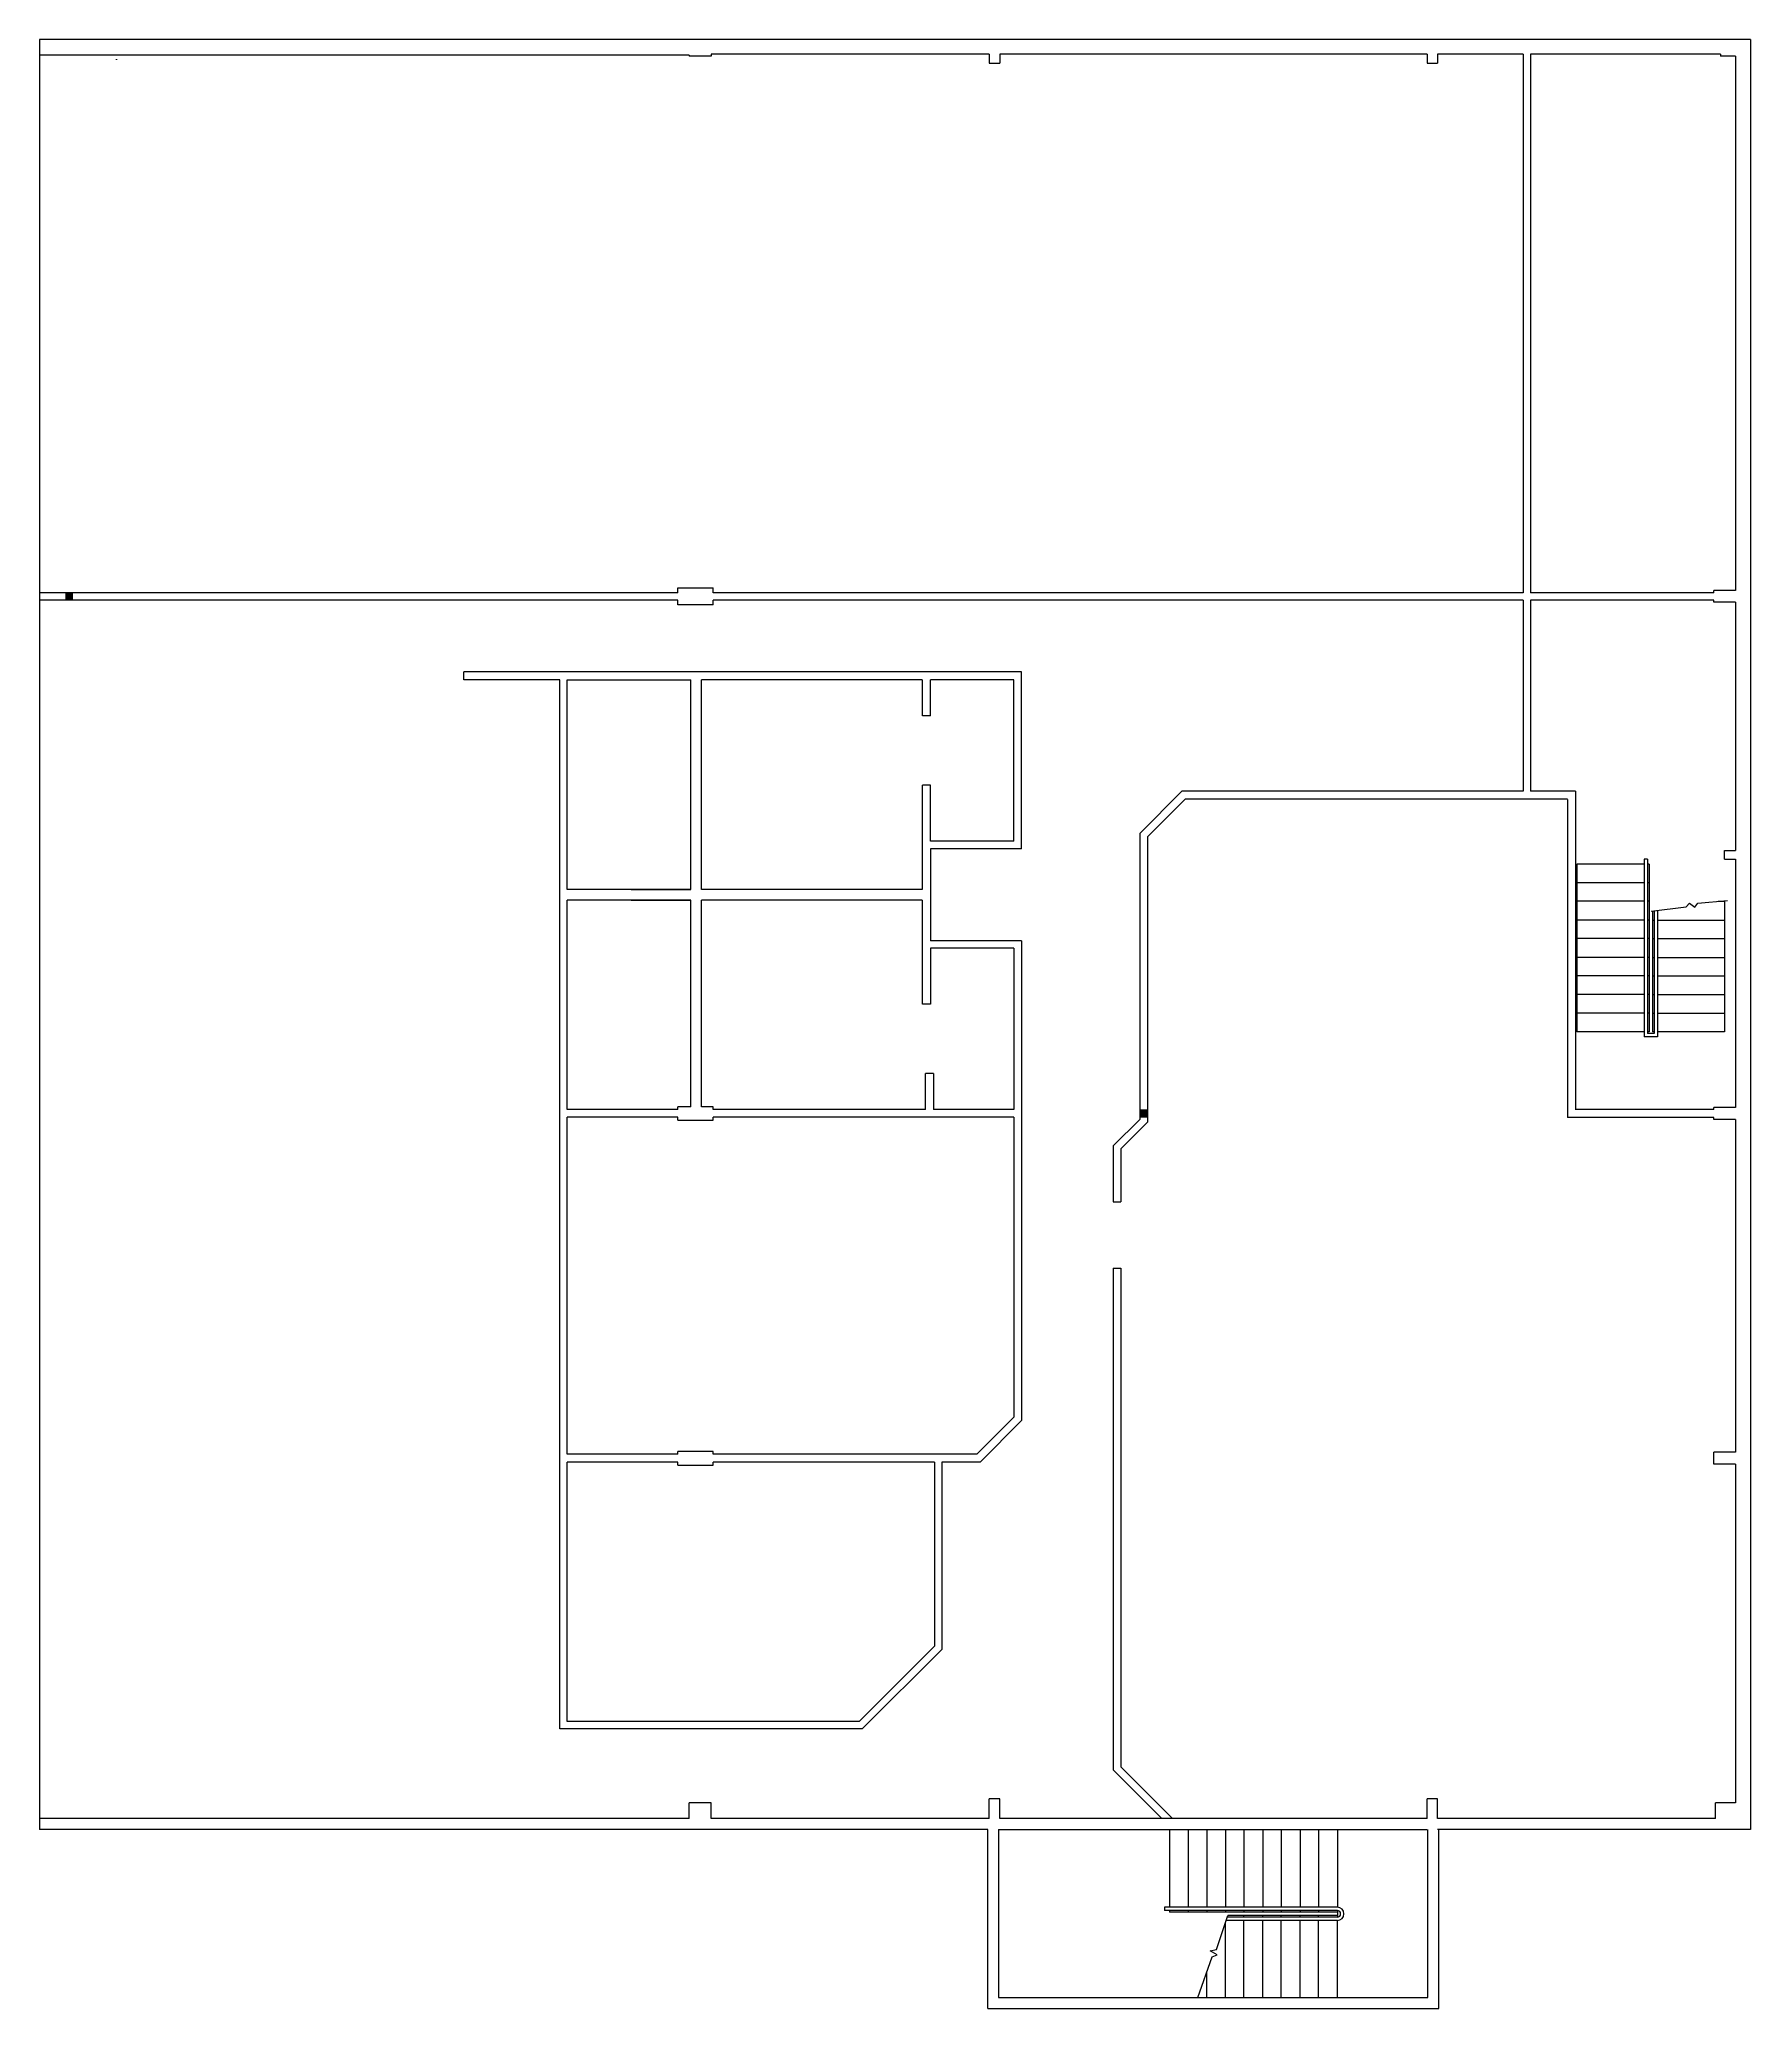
# Model space of a CAD drawing. Header units: inches. Extents: x -46 to 2339, y -1176 to 12.
# Drawn here: x -46 to 986, y -1176 to 12 of the extents above; entities that cross this region are included whole.
import ezdxf

# ---------------------------------------------------------------- set-up
doc = ezdxf.new("R2010")
doc.units = ezdxf.units.IN
doc.header["$MEASUREMENT"] = 0
for name, color, linetype in [('2_A_FP_ColClad', 131, 'CONTINUOUS'), ('2_A_FP_Stair', 132, 'CONTINUOUS'), ('2_A_FP_Wall', 131, 'CONTINUOUS'), ('Architectural_Floor_Plan_Stair', 132, 'CONTINUOUS'), ('Architectural_Floor_Plan_Wall', 131, 'CONTINUOUS'), ('Architectural_Wall_Plan_ColClad', 131, 'CONTINUOUS'), ('Structural_Plan_WCol', 30, 'CONTINUOUS')]:
    doc.layers.add(name, color=color, linetype=linetype)
doc.styles.add('ROMANS-115', font='romans.shx', dxfattribs={"width": 1.15})

# ---------------------------------------------------------------- blocks, each defined once
blk = doc.blocks.new('Structrual Base2')
at = {"layer": 'Architectural_Floor_Plan_Wall', "style": 'ROMANS-115'}
blk.add_text('Xref Structrual Base2', height=0.0625, dxfattribs=at).set_placement((0, 0))
blk = doc.blocks.new('wall base2')
at = {"layer": '2_A_FP_ColClad'}
for p, q in [((1712.2, 2.1), (1700, 2.1)), ((1712.2, 2.9), (1712.2, 2.1)), ((1879.9, 2.9), (1879.9, -2.1)), ((1886.2, 2.9), (1886.2, -2.1)), ((2143.9, 2.9), (2143.9, -2.1)), ((2150.2, 2.9), (2150.2, -2.1)), ((2320.8, 2.9), (2320.8, 2.1)), ((2330, 2.1), (2320.8, 2.1)), ((1879.9, -2.1), (1886.2, -2.1)), ((2143.9, -2.1), (2150.2, -2.1)), ((1700, -318.7), (1713.3, -318.7)), ((1713.3, -328.9), (1713.3, -318.7)), ((2330, -320.2), (2316.8, -320.2)), ((2316.8, -327.4), (2316.8, -320.2)), ((1713.3, -328.9), (1700, -328.9)), ((2330, -327.4), (2316.8, -327.4)), ((1713.3, -631.7), (1700, -631.7)), ((1700, -639.9), (1713.3, -639.9)), ((1713.3, -633.4), (1713.3, -631.7)), ((1713.3, -639.9), (1713.3, -638.2)), ((2330, -632.2), (2316.8, -632.2)), ((2316.8, -633.4), (2316.8, -632.2)), ((2316.8, -639.4), (2316.8, -638.2)), ((2330, -639.4), (2316.8, -639.4)), ((1713.3, -839.7), (1700, -839.7)), ((1713.3, -847.9), (1713.3, -839.7)), ((2330, -840.2), (2316.8, -840.2)), ((2316.8, -847.4), (2316.8, -840.2)), ((1700, -847.9), (1713.3, -847.9)), ((2330, -847.4), (2316.8, -847.4)), ((1700, -1051.7), (1712.2, -1051.7)), ((1712.2, -1061.1), (1712.2, -1051.7)), ((1879.8, -1049.2), (1879.8, -1061.3)), ((1886.3, -1049.2), (1879.8, -1049.2)), ((1886.3, -1049.2), (1886.3, -1061.1)), ((2143.9, -1049.2), (2150.2, -1049.2)), ((2143.9, -1061.1), (2143.9, -1049.2)), ((2150.2, -1061.1), (2150.2, -1049.2)), ((2330, -1051.7), (2317.9, -1051.7)), ((2317.9, -1061.1), (2317.9, -1051.7))]:
    blk.add_line(p, q, dxfattribs=at)
at = {"layer": '2_A_FP_Stair'}
for p, q in [((2233.4, -483.6), (2278.8, -483.6)), ((2233.4, -485.6), (2278.8, -485.6)), ((2274.8, -486.6), (2234.3, -486.6)), ((2234.3, -486.6), (2234.3, -587.8)), ((2276.8, -483.6), (2274.8, -483.6)), ((2274.8, -485.6), (2274.8, -590.8)), ((2276.8, -485.6), (2276.8, -588.8)), ((2277.8, -486.6), (2276.8, -486.6)), ((2277.8, -486.6), (2276.8, -486.6)), ((2277.8, -486.6), (2277.8, -587.8)), ((2279.8, -486.6), (2279.8, -587.8)), ((2279.8, -486.6), (2280.5, -486.6)), ((2282.8, -486.6), (2323.3, -486.6)), ((2323.3, -486.6), (2323.3, -587.8)), ((2274.8, -497.8), (2234.3, -497.8)), ((2277.8, -497.8), (2276.8, -497.8)), ((2277.8, -497.8), (2276.8, -497.8)), ((2279.8, -497.8), (2280.8, -497.8)), ((2280.8, -487.6), (2280.8, -588.8)), ((2282.8, -487.6), (2282.8, -590.8)), ((2282.8, -497.8), (2323.3, -497.8)), ((2274.8, -509.1), (2234.3, -509.1)), ((2277.8, -509.1), (2276.8, -509.1)), ((2277.8, -509.1), (2276.8, -509.1)), ((2279.8, -509.1), (2280.8, -509.1)), ((2282.8, -509.1), (2323.3, -509.1)), ((2274.8, -520.3), (2234.3, -520.3)), ((2277.8, -520.3), (2276.8, -520.3)), ((2277.8, -520.3), (2276.8, -520.3)), ((2279.8, -520.3), (2280.8, -520.3)), ((2282.8, -520.3), (2323.3, -520.3)), ((2274.8, -531.6), (2234.3, -531.6)), ((2277.8, -531.6), (2276.8, -531.6)), ((2277.8, -531.6), (2276.8, -531.6)), ((2279.8, -531.6), (2280.8, -531.6)), ((2282.8, -531.6), (2323.3, -531.6)), ((2274.8, -542.8), (2234.3, -542.8)), ((2277.8, -542.8), (2276.8, -542.8)), ((2277.8, -542.8), (2276.8, -542.8)), ((2279.8, -542.8), (2280.8, -542.8)), ((2282.8, -542.8), (2323.3, -542.8)), ((2274.8, -554.1), (2234.3, -554.1)), ((2277.8, -554.1), (2276.8, -554.1)), ((2277.8, -554.1), (2276.8, -554.1)), ((2279.8, -554.1), (2280.8, -554.1)), ((2282.8, -554.1), (2323.3, -554.1)), ((2274.8, -565.3), (2234.3, -565.3)), ((2277.8, -565.3), (2276.8, -565.3)), ((2277.8, -565.3), (2276.8, -565.3)), ((2279.8, -565.3), (2280.8, -565.3)), ((2282.8, -565.3), (2323.3, -565.3)), ((2274.8, -576.6), (2234.3, -576.6)), ((2277.8, -576.6), (2276.8, -576.6)), ((2277.8, -576.6), (2276.8, -576.6)), ((2279.8, -576.6), (2280.8, -576.6)), ((2282.8, -576.6), (2323.3, -576.6)), ((2274.8, -587.8), (2234.3, -587.8)), ((2282.8, -590.8), (2274.8, -590.8)), ((2277.8, -587.8), (2276.8, -587.8)), ((2277.8, -587.8), (2276.8, -587.8)), ((2280.8, -588.8), (2276.8, -588.8)), ((2280.8, -587.8), (2279.8, -587.8)), ((2323.3, -587.8), (2282.8, -587.8)), ((1985.5, -1067.8), (1985.5, -1112.6)), ((1987.5, -1067.8), (1987.5, -1112.6)), ((1988.5, -1067.8), (1988.5, -1114.3)), ((1999.8, -1067.8), (1999.8, -1114.6)), ((2011, -1067.8), (2011, -1114.6)), ((2022.3, -1067.8), (2022.3, -1114.6)), ((2033.5, -1067.8), (2033.5, -1114.6)), ((2044.8, -1067.8), (2044.8, -1114.6)), ((2056, -1067.8), (2056, -1114.6)), ((2067.3, -1067.8), (2067.3, -1114.6)), ((2078.5, -1067.8), (2078.5, -1114.6)), ((2089.8, -1067.8), (2089.8, -1114.6)), ((1988.5, -1116.4), (1988.5, -1117.6)), ((2089.8, -1114.6), (1989.5, -1114.6)), ((2089.8, -1116.6), (1989.5, -1116.6)), ((1999.8, -1116.6), (1999.8, -1117.6)), ((2011, -1116.6), (2011, -1117.6)), ((2022.3, -1116.6), (2022.3, -1117.6)), ((2033.5, -1116.6), (2033.5, -1117.6)), ((2044.8, -1116.6), (2044.8, -1117.6)), ((2056, -1116.6), (2056, -1117.6)), ((2067.3, -1116.6), (2067.3, -1117.6)), ((2078.5, -1116.6), (2078.5, -1117.6)), ((2089.8, -1116.6), (2089.8, -1120.6)), ((2089.8, -1120.6), (1985.5, -1120.6)), ((1985.5, -1122.6), (1985.5, -1120.6)), ((2089.8, -1122.6), (1985.5, -1122.6)), ((2089.8, -1117.6), (1988.5, -1117.6)), ((2089.8, -1119.6), (1988.5, -1119.6)), ((1988.5, -1120.6), (1988.5, -1119.6)), ((1988.5, -1169.1), (1988.5, -1122.6)), ((1999.8, -1120.6), (1999.8, -1119.6)), ((1999.8, -1169.1), (1999.8, -1122.6)), ((2011, -1120.6), (2011, -1119.6)), ((2011, -1169.1), (2011, -1122.6)), ((2022.3, -1120.6), (2022.3, -1119.6)), ((2022.3, -1169.1), (2022.3, -1122.6)), ((2033.5, -1120.6), (2033.5, -1119.6)), ((2033.5, -1169.1), (2033.5, -1122.6)), ((2044.8, -1120.6), (2044.8, -1119.6)), ((2044.8, -1169.1), (2044.8, -1122.6)), ((2056, -1120.6), (2056, -1119.6)), ((2056, -1169.1), (2056, -1122.6)), ((2067.3, -1120.6), (2067.3, -1119.6)), ((2067.3, -1169.1), (2067.3, -1122.6)), ((2078.5, -1120.6), (2078.5, -1119.6)), ((2078.5, -1169.1), (2078.5, -1122.6)), ((2089.8, -1169.1), (2089.8, -1122.6)), ((1988.5, -1169.1), (2089.8, -1169.1))]:
    blk.add_line(p, q, dxfattribs=at)
for centre, radius, start, end in [((2278.8, -487.6), 4, 0, 90), ((2278.8, -487.6), 2, 360, 90), ((1989.5, -1112.6), 4, 180, 270), ((1989.5, -1112.6), 2, 180, 270), ((2089.8, -1118.6), 4, 270, 90), ((2089.8, -1118.6), 2, 270, 90)]:
    blk.add_arc(centre, radius, start, end, dxfattribs=at)
at = {"layer": '2_A_FP_Wall'}
for p, q in [((1691, -1067.8), (1691, 12.2)), ((1691, 12.2), (2339, 12.2)), ((2339, 12.2), (2339, -1067.8)), ((1700, -318.7), (1700, 2.1)), ((1879.9, 2.9), (1712.2, 2.9)), ((2143.9, 2.9), (1886.2, 2.9)), ((2320.8, 2.9), (2150.2, 2.9)), ((2330, 2.1), (2330, -320.2)), ((1700, -387.4), (1700, -328.9)), ((2330, -327.4), (2330, -441.4)), ((1895.4, -387.4), (1700, -387.4)), ((1895.4, -424.8), (1895.4, -387.4)), ((1700, -509.6), (1700, -392.2)), ((1700, -392.2), (1826.4, -392.2)), ((1826.7, -480.6), (1826.7, -392.4)), ((1890.7, -392.2), (1831.4, -392.2)), ((1831.4, -480.6), (1831.4, -392.2)), ((1890.7, -429.6), (1890.7, -392.2)), ((2228.7, -424.8), (2228.7, -400.1)), ((2228.7, -400.1), (2330, -400.1)), ((2330, -404.8), (2233.4, -404.8)), ((2233.4, -404.8), (2233.4, -424.8)), ((2051, -424.8), (1895.4, -424.8)), ((2051, -429.6), (2051, -424.8)), ((2228.7, -424.8), (2099, -424.8)), ((2099, -429.6), (2099, -424.8)), ((2233.4, -424.8), (2330, -424.8)), ((2051, -429.6), (1890.7, -429.6)), ((2228.7, -429.6), (2099, -429.6)), ((2228.7, -434), (2228.7, -429.6)), ((2233.4, -434), (2228.7, -434)), ((2330, -429.6), (2233.4, -429.6)), ((2233.4, -429.6), (2233.4, -434)), ((1774.7, -509.6), (1774.7, -446.8)), ((1779.4, -446.8), (1774.7, -446.8)), ((1779.4, -480.6), (1779.4, -446.8)), ((2330, -441.4), (2330, -632.2)), ((2228.7, -475.6), (2228.7, -470)), ((2228.7, -470), (2233.4, -470)), ((2233.4, -470), (2233.4, -633.4)), ((1826.7, -480.6), (1779.4, -480.6)), ((1893, -485.1), (1779.4, -485.1)), ((1779.4, -485.1), (1779.4, -540.6)), ((1893, -480.6), (1831.4, -480.6)), ((1893, -485.1), (1893, -480.6)), ((1988.7, -475.6), (1988.7, -633.4)), ((2228.7, -475.6), (1988.7, -475.6)), ((1993.4, -480.3), (1993.4, -633.4)), ((2228.7, -480.3), (1993.4, -480.3)), ((2228.7, -480.3), (2228.7, -633.4)), ((1774.7, -509.6), (1700, -509.6)), ((1774.7, -516.1), (1700, -516.1)), ((1700, -631.7), (1700, -516.1)), ((1774.7, -578.8), (1774.7, -516.1)), ((1917, -540.6), (1779.4, -540.6)), ((1779.4, -545.1), (1779.4, -578.8)), ((1826.7, -545.1), (1779.4, -545.1)), ((1826.7, -545.1), (1826.7, -633.3)), ((1831.4, -545.1), (1831.4, -633.4)), ((1886.7, -545.1), (1831.4, -545.1)), ((1886.7, -545.1), (1886.7, -633.4)), ((1917, -545.1), (1891.4, -545.1)), ((1891.4, -545.1), (1891.4, -633.4)), ((1917, -545.1), (1891.4, -545.1)), ((1917, -540.6), (1917, -545.1)), ((1779.4, -578.8), (1774.7, -578.8)), ((1700, -839.7), (1700, -639.9)), ((1943, -633.4), (1713.3, -633.4)), ((1943, -638.2), (1713.3, -638.2)), ((1943, -633.4), (1943, -638.2)), ((1985, -633.4), (1985, -638.2)), ((1988.7, -633.4), (1985, -633.4)), ((2316.8, -638.2), (1985, -638.2)), ((2228.7, -633.4), (1993.4, -633.4)), ((2316.8, -633.4), (2233.4, -633.4)), ((2330, -639.4), (2330, -840.2)), ((1700, -1051.7), (1700, -847.9)), ((2330, -847.4), (2330, -1051.7)), ((1691, -1067.8), (1879, -1067.8)), ((1712.2, -1061.1), (1879.8, -1061.1)), ((1879, -1175.8), (1879, -1067.8)), ((2144.5, -1067.8), (1885.5, -1067.8)), ((1885.5, -1169.3), (1885.5, -1067.8)), ((2143.9, -1061.1), (1886.3, -1061.1)), ((2144.5, -1169.3), (2144.5, -1067.8)), ((2317.9, -1061.1), (2150.2, -1061.1)), ((2339, -1067.8), (2151, -1067.8)), ((2151, -1175.8), (2151, -1067.8)), ((1879, -1175.8), (2151, -1175.8)), ((1885.5, -1169.3), (2144.5, -1169.3))]:
    blk.add_line(p, q, dxfattribs=at)
blk.add_arc((1826.4, -392.4), 0.25, 0, 90, dxfattribs=at)
blk.add_blockref('Structrual Base2', (0, 0), dxfattribs=at)

msp = doc.modelspace()

# ---------------------------------------------------------------- hatches: boundary and pattern name
at = {"layer": 'Structural_Plan_WCol'}
for points in [[(-26.1, -325.8), (-26.1, -321.8), (-30.1, -321.8), (-30.1, -325.8)], [(621.9, -637.8), (621.9, -633.8), (617.9, -633.8), (617.9, -637.8)]]:
    msp.add_hatch(color=256, dxfattribs=at).paths.add_polyline_path(points)

# ---------------------------------------------------------------- linework, layer by layer
at = {"layer": 'Architectural_Floor_Plan_Stair'}
for p, q in [((921.7, -485.3), (881.2, -485.3)), ((881.2, -485.3), (881.2, -586.6)), ((921.7, -482.3), (921.7, -589.6)), ((923.7, -482.3), (921.7, -482.3)), ((923.7, -482.3), (923.7, -587.6)), ((924.7, -485.3), (923.7, -485.3)), ((924.7, -485.3), (923.7, -485.3)), ((924.7, -485.3), (924.7, -586.6)), ((921.7, -496.6), (881.2, -496.6)), ((924.7, -496.6), (923.7, -496.6)), ((924.7, -496.6), (923.7, -496.6)), ((921.7, -507.8), (881.2, -507.8)), ((924.7, -507.8), (923.7, -507.8)), ((924.7, -507.8), (923.7, -507.8)), ((947, -511.2), (949.1, -509)), ((949.1, -509), (952.2, -511.4)), ((952.2, -511.4), (954.1, -509)), ((954.1, -509), (971.9, -507.3)), ((966.3, -507.8), (970.2, -507.8)), ((970.2, -507.4), (970.2, -586.6)), ((921.7, -519.1), (881.2, -519.1)), ((924.7, -519.1), (923.7, -519.1)), ((924.7, -519.1), (923.7, -519.1)), ((926, -513.8), (947, -511.2)), ((926.7, -513.7), (926.7, -586.6)), ((926.7, -519.1), (927.7, -519.1)), ((927.7, -513.5), (927.7, -587.6)), ((929.7, -513.3), (929.7, -589.6)), ((929.7, -519.1), (970.2, -519.1)), ((921.7, -530.3), (881.2, -530.3)), ((924.7, -530.3), (923.7, -530.3)), ((924.7, -530.3), (923.7, -530.3)), ((926.7, -530.3), (927.7, -530.3)), ((929.7, -530.3), (970.2, -530.3)), ((921.7, -541.6), (881.2, -541.6)), ((924.7, -541.6), (923.7, -541.6)), ((924.7, -541.6), (923.7, -541.6)), ((926.7, -541.6), (927.7, -541.6)), ((929.7, -541.6), (970.2, -541.6)), ((921.7, -552.8), (881.2, -552.8)), ((924.7, -552.8), (923.7, -552.8)), ((924.7, -552.8), (923.7, -552.8)), ((926.7, -552.8), (927.7, -552.8)), ((929.7, -552.8), (970.2, -552.8)), ((921.7, -564.1), (881.2, -564.1)), ((924.7, -564.1), (923.7, -564.1)), ((924.7, -564.1), (923.7, -564.1)), ((926.7, -564.1), (927.7, -564.1)), ((929.7, -564.1), (970.2, -564.1)), ((921.7, -575.3), (881.2, -575.3)), ((924.7, -575.3), (923.7, -575.3)), ((924.7, -575.3), (923.7, -575.3)), ((926.7, -575.3), (927.7, -575.3)), ((929.7, -575.3), (970.2, -575.3)), ((921.7, -586.6), (881.2, -586.6)), ((929.7, -589.6), (921.7, -589.6)), ((924.7, -586.6), (923.7, -586.6)), ((924.7, -586.6), (923.7, -586.6)), ((927.7, -587.6), (923.7, -587.6)), ((927.7, -586.6), (926.7, -586.6)), ((970.2, -586.6), (929.7, -586.6)), ((635.4, -1067.8), (635.4, -1114.6)), ((646.7, -1067.8), (646.7, -1114.6)), ((657.9, -1067.8), (657.9, -1114.6)), ((669.2, -1067.8), (669.2, -1114.6)), ((680.4, -1067.8), (680.4, -1114.6)), ((691.7, -1067.8), (691.7, -1114.6)), ((702.9, -1067.8), (702.9, -1114.6)), ((714.2, -1067.8), (714.2, -1114.6)), ((725.4, -1067.8), (725.4, -1114.6)), ((736.7, -1067.8), (736.7, -1114.6)), ((736.7, -1114.6), (632.4, -1114.6)), ((632.4, -1114.6), (632.4, -1116.6)), ((736.7, -1116.6), (632.4, -1116.6)), ((635.4, -1116.6), (635.4, -1117.6)), ((646.7, -1116.6), (646.7, -1117.6)), ((657.9, -1116.6), (657.9, -1117.6)), ((669.2, -1116.6), (669.2, -1117.6)), ((680.4, -1116.6), (680.4, -1117.6)), ((691.7, -1116.6), (691.7, -1117.6)), ((702.9, -1116.6), (702.9, -1117.6)), ((714.2, -1116.6), (714.2, -1117.6)), ((725.4, -1116.6), (725.4, -1117.6)), ((736.7, -1116.6), (736.7, -1120.6)), ((736.7, -1117.6), (635.4, -1117.6)), ((663.8, -1140.2), (670.6, -1119.6)), ((669.2, -1169.1), (669.2, -1123.9)), ((736.7, -1122.6), (669.6, -1122.6)), ((736.7, -1120.6), (670.3, -1120.6)), ((736.7, -1119.6), (670.6, -1119.6)), ((680.4, -1120.6), (680.4, -1119.6)), ((680.4, -1169.1), (680.4, -1122.6)), ((691.7, -1120.6), (691.7, -1119.6)), ((691.7, -1169.1), (691.7, -1122.6)), ((702.9, -1120.6), (702.9, -1119.6)), ((702.9, -1169.1), (702.9, -1122.6)), ((714.2, -1120.6), (714.2, -1119.6)), ((714.2, -1169.1), (714.2, -1122.6)), ((725.4, -1120.6), (725.4, -1119.6)), ((725.4, -1169.1), (725.4, -1122.6)), ((736.7, -1169.1), (736.7, -1122.6)), ((660, -1141), (663.8, -1140.2)), ((652.6, -1169.1), (661.3, -1144.6)), ((664.3, -1143.3), (660, -1141)), ((661.3, -1144.6), (664.3, -1143.3)), ((657.9, -1169.1), (657.9, -1154.1)), ((652.6, -1169.1), (736.7, -1169.1))]:
    msp.add_line(p, q, dxfattribs=at)
for radius in [4, 2]:
    msp.add_arc((736.7, -1118.6), radius, 270, 90, dxfattribs=at)
at = {"layer": 'Architectural_Floor_Plan_Wall'}
for p, q in [((985.9, 12.2), (-46.1, 12.2)), ((-46.1, 12.2), (-46.1, -1067.8)), ((985.9, 12.2), (985.9, -1067.8)), ((345.8, 2.7), (-46.1, 2.7)), ((526.8, 3.2), (359.1, 3.2)), ((790.8, 3.2), (533.1, 3.2)), ((848.7, 3.2), (797.1, 3.2)), ((848.7, 3.2), (848.7, -321.6)), ((967.7, 3.2), (853.2, 3.2)), ((853.2, 3.2), (853.2, -321.6)), ((976.9, 2.1), (976.9, -320.2)), ((338.9, -321.6), (-46.1, -321.6)), ((338.9, -326.1), (-46.1, -326.1)), ((848.7, -321.6), (360.2, -321.6)), ((848.7, -326.1), (360.2, -326.1)), ((848.7, -326.1), (848.7, -441.4)), ((963.7, -321.6), (853.2, -321.6)), ((853.2, -326.1), (853.2, -441.4)), ((963.7, -326.1), (853.2, -326.1)), ((976.9, -327.4), (976.9, -477.2)), ((546.3, -369.4), (209.9, -369.4)), ((209.9, -374.2), (209.9, -369.4)), ((267.7, -374.2), (209.9, -374.2)), ((267.7, -1007.1), (267.7, -374.2)), ((272.2, -500.6), (272.2, -374.2)), ((272.2, -374.2), (346.7, -374.2)), ((346.7, -500.6), (346.7, -374.2)), ((486.3, -374.2), (353.2, -374.2)), ((353.2, -500.6), (353.2, -374.2)), ((486.6, -395.8), (486.6, -374.2)), ((541.6, -374.2), (491.3, -374.2)), ((491.3, -395.8), (491.3, -374.2)), ((541.6, -471.6), (541.6, -374.2)), ((546.3, -476.1), (546.3, -369.4)), ((491.3, -395.8), (486.6, -395.8)), ((486.6, -500.6), (486.6, -437.8)), ((491.3, -437.8), (486.6, -437.8)), ((491.3, -471.6), (491.3, -437.8)), ((617.6, -466.8), (642.9, -441.4)), ((622.3, -468.8), (644.9, -446.2)), ((848.7, -441.4), (642.9, -441.4)), ((875.6, -446.2), (644.9, -446.2)), ((880.3, -441.4), (853.2, -441.4)), ((875.6, -446.3), (875.6, -638.3)), ((880.3, -441.4), (880.3, -633.6)), ((541.6, -471.6), (491.3, -471.6)), ((617.6, -466.8), (617.6, -639.4)), ((622.3, -468.8), (622.3, -641)), ((546.3, -476.1), (491.3, -476.1)), ((491.3, -476.1), (491.3, -531.6)), ((970.2, -482.4), (970.2, -477.2)), ((970.2, -477.2), (976.9, -477.2)), ((970.2, -482.4), (976.9, -482.4)), ((976.9, -482.4), (976.9, -632.2)), ((346.7, -500.6), (272.2, -500.6)), ((272.2, -633.4), (272.2, -507.1)), ((346.7, -507.1), (272.2, -507.1)), ((310.9, -500.6), (346.7, -500.6)), ((310.9, -507.1), (346.7, -507.1)), ((346.7, -631.7), (346.7, -507.1)), ((486.3, -500.6), (353.2, -500.6)), ((486.3, -507.1), (353.2, -507.1)), ((353.2, -631.7), (353.2, -507.1)), ((486.6, -569.8), (486.6, -507.1)), ((546.3, -531.6), (491.3, -531.6)), ((546.3, -531.6), (546.3, -641.2)), ((491.3, -536.1), (491.3, -569.8)), ((541.6, -536.1), (491.3, -536.1)), ((541.6, -536.1), (541.6, -633.4)), ((491.3, -569.8), (486.6, -569.8)), ((488.3, -633.3), (488.3, -611.7)), ((493.1, -611.7), (488.3, -611.7)), ((493.1, -611.7), (493.1, -633.3)), ((338.9, -633.3), (272.2, -633.3)), ((272.2, -841.3), (272.2, -638.1)), ((338.9, -638.1), (272.2, -638.1)), ((338.9, -633.3), (274.6, -633.3)), ((488.3, -633.3), (360.2, -633.3)), ((541.6, -638.1), (360.2, -638.1)), ((541.6, -633.3), (493.1, -633.3)), ((541.6, -638.1), (541.6, -819)), ((546.3, -641.2), (546.3, -821)), ((601.6, -655.4), (617.6, -639.4)), ((606.2, -657.2), (622.3, -641)), ((963.7, -638.2), (875.6, -638.2)), ((963.7, -633.4), (880.3, -633.4)), ((976.9, -639.4), (976.9, -840.2)), ((601.6, -655.4), (601.6, -689.1)), ((606.2, -657.2), (606.2, -689.1)), ((601.6, -689.1), (606.2, -689.1)), ((601.6, -729.1), (601.6, -1031.8)), ((601.6, -729.1), (606.2, -729.1)), ((606.2, -729.1), (606.2, -1029.9)), ((519.2, -841.3), (541.6, -819)), ((521.2, -846.1), (546.3, -821)), ((338.9, -841.3), (272.2, -841.3)), ((519.2, -841.3), (360.2, -841.3)), ((272.2, -1002.6), (272.2, -846.1)), ((338.9, -846.1), (272.2, -846.1)), ((493.7, -846.1), (360.2, -846.1)), ((493.7, -846.1), (493.7, -957.2)), ((521.2, -846.1), (498.2, -846.1)), ((498.2, -846.1), (498.2, -959.1)), ((976.9, -847.4), (976.9, -1051.7)), ((448.3, -1002.6), (493.7, -957.2)), ((450.2, -1007.1), (498.2, -959.1)), ((450.2, -1007.1), (267.7, -1007.1)), ((448.3, -1002.6), (272.2, -1002.6)), ((630.8, -1061.1), (601.6, -1031.8)), ((637.3, -1061.1), (606.2, -1029.9)), ((345.8, -1061.1), (-46.1, -1061.1)), ((525.9, -1067.8), (-46.1, -1067.8)), ((526.8, -1061.1), (359.1, -1061.1)), ((525.9, -1175.8), (525.9, -1067.8)), ((532.4, -1067.8), (532.4, -1169.1)), ((532.4, -1067.8), (790.7, -1067.8)), ((790.8, -1061.1), (533.1, -1061.1)), ((791.2, -1169.1), (791.2, -1067.8)), ((964.8, -1061.1), (797.1, -1061.1)), ((985.9, -1067.8), (797.2, -1067.8)), ((797.9, -1175.8), (797.9, -1067.8)), ((525.9, -1175.8), (797.9, -1175.8)), ((532.4, -1169.1), (791.2, -1169.1))]:
    msp.add_line(p, q, dxfattribs=at)
at = {"layer": 'Architectural_Wall_Plan_ColClad'}
for p, q in [((345.8, 2.7), (345.8, 2.1)), ((359.1, 2.1), (345.8, 2.1)), ((359.1, 3.2), (359.1, 2.1)), ((526.8, 3.2), (526.8, -2.1)), ((533.1, 3.2), (533.1, -2.1)), ((790.8, 3.2), (790.8, -2.1)), ((797.1, 3.2), (797.1, -2.1)), ((967.7, 3.2), (967.7, 2.1)), ((976.9, 2.1), (967.7, 2.1)), ((526.8, -2.1), (533.1, -2.1)), ((790.8, -2.1), (797.1, -2.1)), ((338.9, -318.7), (360.2, -318.7)), ((338.9, -321.6), (338.9, -318.7)), ((360.2, -321.6), (360.2, -318.7)), ((976.9, -320.2), (963.7, -320.2)), ((963.7, -321.6), (963.7, -320.2)), ((338.9, -328.9), (338.9, -326.1)), ((360.2, -328.9), (338.9, -328.9)), ((360.2, -328.9), (360.2, -326.1)), ((963.7, -327.4), (963.7, -326.1)), ((976.9, -327.4), (963.7, -327.4)), ((346.7, -631.7), (338.9, -631.7)), ((338.9, -633.3), (338.9, -631.7)), ((338.9, -639.9), (338.9, -638.1)), ((338.9, -639.9), (360.2, -639.9)), ((360.2, -631.7), (353.2, -631.7)), ((360.2, -633.3), (360.2, -631.7)), ((360.2, -639.9), (360.2, -638.1)), ((976.9, -632.2), (963.7, -632.2)), ((963.7, -633.4), (963.7, -632.2)), ((963.7, -639.4), (963.7, -638.2)), ((976.9, -639.4), (963.7, -639.4)), ((360.2, -839.7), (338.9, -839.7)), ((338.9, -841.3), (338.9, -839.7)), ((360.2, -841.3), (360.2, -839.7)), ((976.9, -840.2), (963.7, -840.2)), ((963.7, -847.4), (963.7, -840.2)), ((338.9, -847.9), (338.9, -846.1)), ((338.9, -847.9), (360.2, -847.9)), ((360.2, -847.9), (360.2, -846.1)), ((976.9, -847.4), (963.7, -847.4)), ((359.1, -1051.7), (345.8, -1051.7)), ((345.8, -1061.1), (345.8, -1051.7)), ((359.1, -1061.1), (359.1, -1051.7)), ((533.1, -1049.2), (526.8, -1049.2)), ((526.8, -1061.1), (526.8, -1049.2)), ((533.1, -1061.1), (533.1, -1049.2)), ((797.1, -1049.2), (790.8, -1049.2)), ((790.8, -1061.1), (790.8, -1049.2)), ((797.1, -1061.1), (797.1, -1049.2)), ((964.8, -1061.1), (964.8, -1051.7)), ((976.9, -1051.7), (964.8, -1051.7))]:
    msp.add_line(p, q, dxfattribs=at)
at = {"layer": 'Structural_Plan_WCol'}
for points in [[(-30.1, -325.8), (-26.1, -325.8), (-26.1, -321.8), (-30.1, -321.8)], [(617.9, -637.8), (621.9, -637.8), (621.9, -633.8), (617.9, -633.8)]]:
    msp.add_lwpolyline(points, close=True, dxfattribs=at)

# ---------------------------------------------------------------- block references
at = {"layer": 'Architectural_Floor_Plan_Wall'}
msp.add_blockref('wall base2', (0, 0), dxfattribs=at)

doc.saveas('drawing.dxf')
